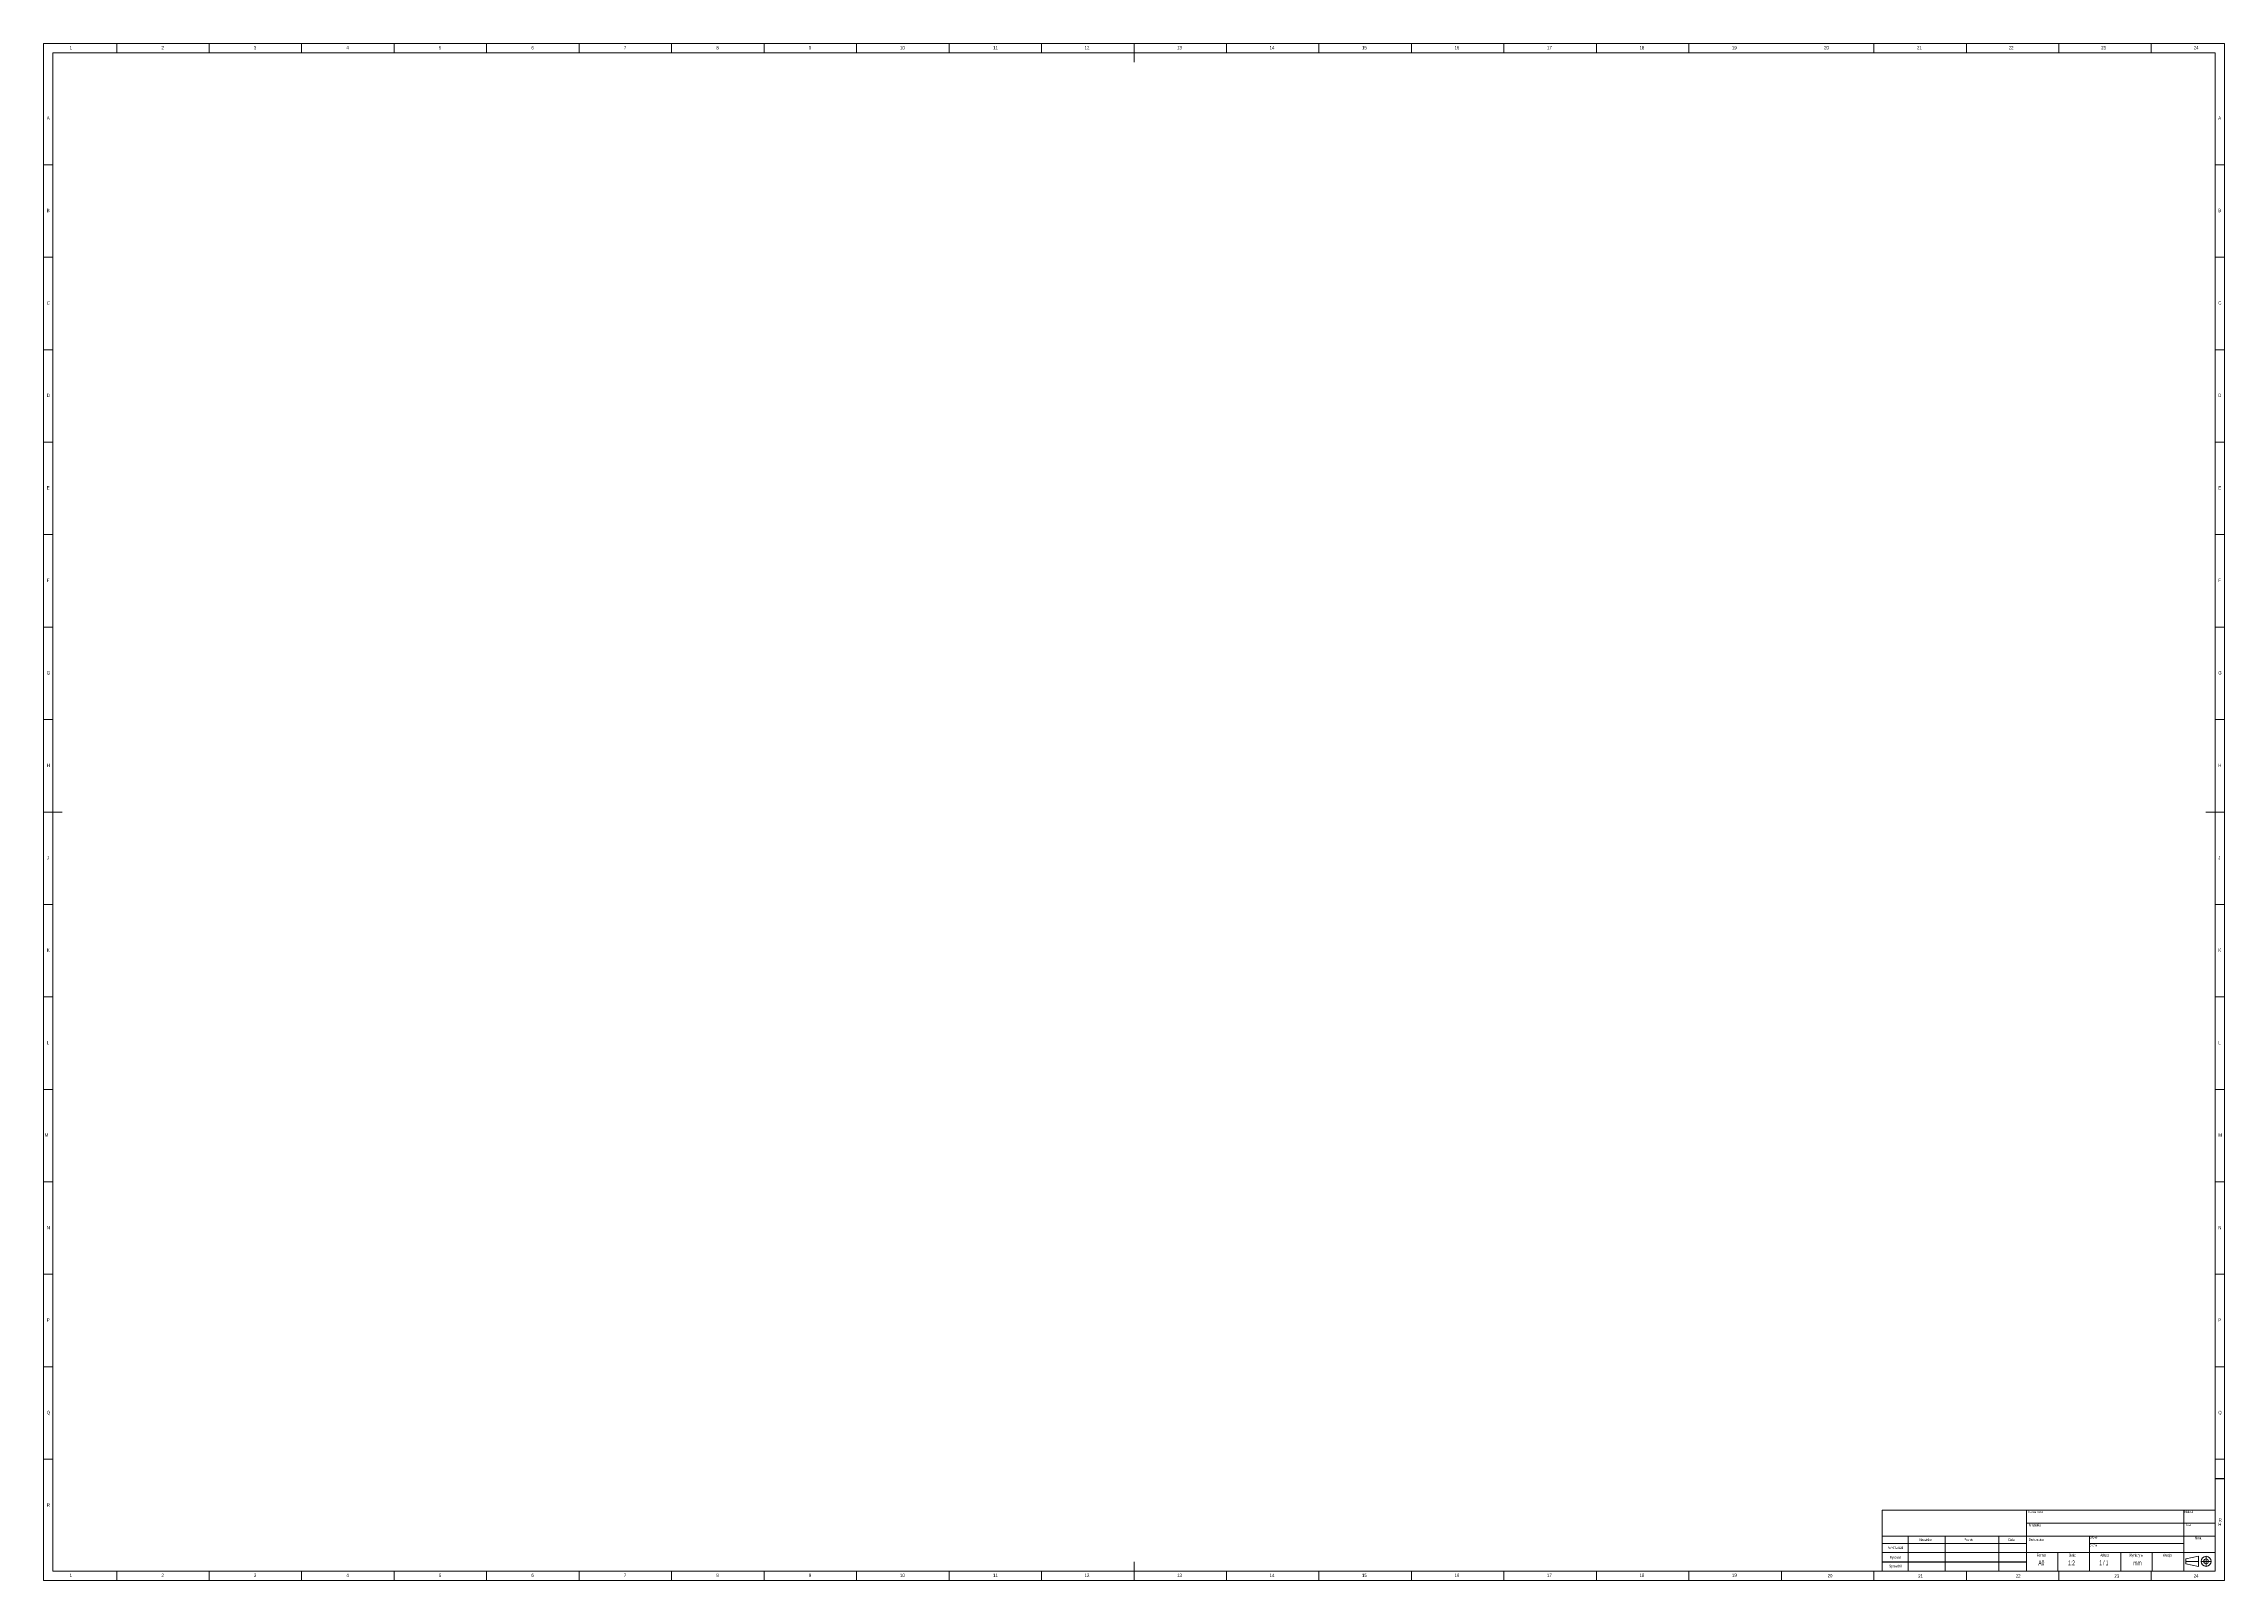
# Model space of a CAD drawing. Header units: millimetres. Extents: x 5 to 1184, y 5 to 836.
import ezdxf

# ---------------------------------------------------------------- set-up
doc = ezdxf.new("R2010")
doc.units = ezdxf.units.MM
doc.layers.add('FORMAT', color=7, linetype='Continuous')
doc.layers.add('OŚ_SYMETRII', color=7, linetype='Continuous')
doc.styles.add('SLDTEXTSTYLE0', font='TXT', dxfattribs={"width": 0.75})
doc.styles.add('SLDTEXTSTYLE1', font='TXT', dxfattribs={"width": 0.605})
doc.styles.add('SLDTEXTSTYLE2', font='TXT', dxfattribs={"width": 0.563})

msp = doc.modelspace()

# ---------------------------------------------------------------- linework, layer by layer
at = {"color": 7, "linetype": 'Continuous', "lineweight": 0}
for p, q in [((5, 836), (5, 5)), ((1184, 836), (5, 836)), ((10, 831), (10, 10)), ((1179, 831), (10, 831)), ((44.5, 831), (44.5, 836)), ((94.5, 836), (94.5, 831)), ((144.5, 831), (144.5, 836)), ((194.5, 836), (194.5, 831)), ((244.5, 831), (244.5, 836)), ((294.5, 836), (294.5, 831)), ((344.5, 831), (344.5, 836)), ((394.5, 836), (394.5, 831)), ((444.5, 831), (444.5, 836)), ((494.5, 836), (494.5, 831)), ((544.5, 831), (544.5, 836)), ((594.5, 836), (594.5, 826)), ((644.5, 831), (644.5, 836)), ((694.5, 836), (694.5, 831)), ((744.5, 831), (744.5, 836)), ((794.5, 836), (794.5, 831)), ((844.5, 831), (844.5, 836)), ((894.5, 836), (894.5, 831)), ((994.5, 836), (994.5, 831)), ((1094.5, 836), (1094.5, 831)), ((1179, 10), (1179, 831)), ((1184, 5), (1184, 836)), ((10, 770.5), (5, 770.5)), ((1184, 770.5), (1179, 770.5)), ((5, 720.5), (10, 720.5)), ((1179, 720.5), (1184, 720.5)), ((10, 670.5), (5, 670.5)), ((1184, 670.5), (1179, 670.5)), ((5, 620.5), (10, 620.5)), ((1179, 620.5), (1184, 620.5)), ((10, 570.5), (5, 570.5)), ((1184, 570.5), (1179, 570.5)), ((5, 520.5), (10, 520.5)), ((1179, 520.5), (1184, 520.5)), ((10, 470.5), (5, 470.5)), ((1184, 470.5), (1179, 470.5)), ((5, 420.5), (15, 420.5)), ((1184, 420.5), (1174, 420.5)), ((10, 370.5), (5, 370.5)), ((1184, 370.5), (1179, 370.5)), ((5, 320.5), (10, 320.5)), ((1179, 320.5), (1184, 320.5)), ((10, 270.5), (5, 270.5)), ((1184, 270.5), (1179, 270.5)), ((5, 220.5), (10, 220.5)), ((1179, 220.5), (1184, 220.5)), ((10, 170.5), (5, 170.5)), ((1184, 170.5), (1179, 170.5)), ((5, 120.5), (10, 120.5)), ((1179, 120.5), (1184, 120.5)), ((1184, 70.5), (1179, 70.5)), ((594.5, 5), (594.5, 15)), ((5, 5), (1184, 5)), ((10, 10), (1179, 10)), ((44.5, 5), (44.5, 10)), ((94.5, 10), (94.5, 5)), ((144.5, 5), (144.5, 10)), ((194.5, 10), (194.5, 5)), ((244.5, 5), (244.5, 10)), ((294.5, 10), (294.5, 5)), ((344.5, 5), (344.5, 10)), ((394.5, 10), (394.5, 5)), ((444.5, 5), (444.5, 10)), ((494.5, 10), (494.5, 5)), ((544.5, 5), (544.5, 10)), ((644.5, 5), (644.5, 10)), ((694.5, 10), (694.5, 5)), ((744.5, 5), (744.5, 10)), ((794.5, 10), (794.5, 5)), ((844.5, 5), (844.5, 10)), ((894.5, 10), (894.5, 5)), ((944.5, 5), (944.5, 10)), ((1044.5, 5), (1044.5, 10)), ((1144.5, 5), (1144.5, 10))]:
    msp.add_line(p, q, dxfattribs=at)
at = {"layer": 'FORMAT', "color": 7}
msp.add_line((1184, 60), (1179, 60), dxfattribs=at)
at = {"layer": 'FORMAT', "lineweight": 15}
for p, q in [((999, 43), (999, 10)), ((1179, 10), (1179, 43)), ((999, 10), (1179, 10)), ((999, 10), (1179, 10))]:
    msp.add_line(p, q, dxfattribs=at)
at = {"layer": 'FORMAT', "linetype": 'Continuous', "lineweight": 15}
msp.add_line((999, 43), (1179, 43), dxfattribs=at)
at = {"layer": 'FORMAT', "lineweight": 0}
for p, q in [((999, 29), (1077, 29)), ((1013, 29), (1013, 10)), ((1033, 10), (1033, 29)), ((1062, 10), (1062, 29)), ((1077, 29), (1179, 29)), ((1111, 20), (1111, 29)), ((1111, 25), (1162, 25)), ((999, 20), (1077, 20)), ((1077, 20), (1179, 20)), ((1128, 10), (1128, 20)), ((1162, 10), (1162, 20))]:
    msp.add_line(p, q, dxfattribs=at)
at = {"layer": 'OŚ_SYMETRII', "color": 7, "lineweight": 0}
for p, q in [((1044.5, 831), (1044.5, 836)), ((1144.5, 831), (1144.5, 836)), ((10, 70.5), (5, 70.5)), ((994.5, 10), (994.5, 5)), ((1094.5, 10), (1094.5, 5))]:
    msp.add_line(p, q, dxfattribs=at)
at = {"layer": 'OŚ_SYMETRII', "linetype": 'Continuous', "lineweight": 0}
for p, q in [((1077, 10), (1077, 43)), ((1162, 43), (1162, 20)), ((1056.1, 25), (999, 25)), ((1056.1, 25), (1077, 25)), ((1170, 18.1), (1163.2, 16.7)), ((1163.2, 16.7), (1163.2, 14)), ((1170, 15.3), (1163.2, 15.3)), ((1170, 12.6), (1163.2, 14)), ((1170, 18.1), (1170, 12.6)), ((1171.3, 15.3), (1176.8, 15.3)), ((1172.8, 15.3), (1175.4, 15.3)), ((1174.1, 18.1), (1174.1, 12.6)), ((1174.1, 14), (1174.1, 16.7)), ((999, 10), (1179, 10))]:
    msp.add_line(p, q, dxfattribs=at)
at = {"layer": 'OŚ_SYMETRII', "color": 7, "linetype": 'Continuous', "lineweight": 0}
for p, q in [((1077, 36), (1179, 36)), ((1094, 10), (1094, 20)), ((1111, 10), (1111, 20)), ((1145, 10), (1145, 20))]:
    msp.add_line(p, q, dxfattribs=at)
at = {"layer": 'OŚ_SYMETRII', "linetype": 'Continuous'}
msp.add_line((999, 15), (1077, 15), dxfattribs=at)
at = {"layer": 'OŚ_SYMETRII', "linetype": 'Continuous', "lineweight": 0}
for radius in [2.72, 1.3]:
    msp.add_circle((1174.1, 15.3), radius, dxfattribs=at)

# ---------------------------------------------------------------- texts
at = {"color": 7, "linetype": 'Continuous', "lineweight": 0, "char_height": 1.85, "attachment_point": 1, "style": 'SLDTEXTSTYLE0'}
for s, insert in [('1', (19.1, 834.7)), ('2', (68.7, 834.7)), ('3', (118.7, 834.7)), ('4', (168.7, 834.7)), ('5', (218.7, 834.7)), ('6', (268.7, 834.7)), ('7', (318.7, 834.7)), ('8', (368.7, 834.7)), ('9', (418.7, 834.7)), ('10', (468, 834.7)), ('11', (518.3, 834.7)), ('12', (567.8, 834.7)), ('13', (617.8, 834.7)), ('14', (667.8, 834.7)), ('15', (717.8, 834.7)), ('16', (767.8, 834.7)), ('17', (817.8, 834.7)), ('18', (867.8, 834.7)), ('19', (917.8, 834.7)), ('20', (967.6, 834.7)), ('21', (1017.8, 834.7)), ('22', (1067.4, 834.7)), ('23', (1117.4, 834.7)), ('24', (1167.4, 834.7)), ('A', (6.7, 796.7)), ('A', (1180.7, 796.7)), ('B', (6.7, 746.7)), ('B', (1180.7, 746.7)), ('C', (6.7, 696.7)), ('C', (1180.7, 696.7)), ('D', (6.7, 646.7)), ('D', (1180.7, 646.7)), ('E', (6.7, 596.7)), ('E', (1180.7, 596.7)), ('F', (6.7, 546.7)), ('F', (1180.7, 546.7)), ('G', (6.7, 496.7)), ('G', (1180.7, 496.7)), ('H', (6.7, 446.7)), ('H', (1180.7, 446.7)), ('J', (6.7, 396.7)), ('J', (1180.7, 396.7)), ('K', (6.7, 346.7)), ('K', (1180.7, 346.7)), ('L', (6.7, 296.7)), ('L', (1180.7, 296.7)), ('M', (5.6, 246.7)), ('M', (1180.7, 246.7)), ('N', (6.7, 196.7)), ('N', (1180.7, 196.7)), ('P', (6.7, 146.7)), ('P', (1180.7, 146.7)), ('Q', (6.7, 96.7)), ('Q', (1180.7, 96.7)), ('R', (6.7, 46.7)), ('1', (19.1, 8.7)), ('2', (68.7, 8.7)), ('3', (118.7, 8.7)), ('4', (168.7, 8.7)), ('5', (218.7, 8.7)), ('6', (268.7, 8.7)), ('7', (318.7, 8.7)), ('8', (368.7, 8.7)), ('9', (418.7, 8.7)), ('10', (468, 8.7)), ('11', (518.3, 8.7)), ('12', (567.8, 8.7)), ('13', (617.8, 8.7)), ('14', (667.8, 8.7)), ('15', (717.8, 8.7)), ('16', (767.8, 8.7)), ('17', (817.8, 8.7)), ('18', (867.8, 8.7)), ('19', (917.8, 8.7)), ('20', (969.5, 8.5))]:
    msp.add_mtext(s, dxfattribs=dict(at, insert=insert))
at = {"layer": 'FORMAT', "color": 7, "insert": (1180.7, 36.2), "char_height": 1.85, "attachment_point": 1, "style": 'SLDTEXTSTYLE0'}
msp.add_mtext('H', dxfattribs=at)
at = {"layer": 'OŚ_SYMETRII'}
for s, insert, char_height, attachment_point, style in [('Nazwa czesci', (1078.1, 42.7), 1.323, 1, 'SLDTEXTSTYLE1'), ('Nr rysunku', (1078.3, 35.6), 1.32, 1, 'SLDTEXTSTYLE1'), ('Material', (1162.4, 42.7), 1.32, 1, 'SLDTEXTSTYLE1'), ('Ilosc', (1163.3, 35.7), 1.32, 1, 'SLDTEXTSTYLE1'), ('Nazwisko', (1022.4, 27.8), 1.5, 2, 'SLDTEXTSTYLE1'), ('Podpis', (1043.4, 27.8), 1.5, 1, 'SLDTEXTSTYLE1'), ('Data', (1067.3, 27.8), 1.5, 1, 'SLDTEXTSTYLE1'), ('Data zapisu', (1078.2, 27.8), 1.5, 1, 'SLDTEXTSTYLE1'), ('CAD file', (1111.2, 24.5), 1.06, 1, 'SLDTEXTSTYLE1'), ('DRW file', (1111.2, 28.7), 1.06, 1, 'SLDTEXTSTYLE1'), ('Masa', (1168.2, 28.6), 1.32, 1, 'SLDTEXTSTYLE1'), ('Konstruowal', (1006.1, 23.5), 1.5, 2, 'SLDTEXTSTYLE1'), ('Sprawdzil', (1006.1, 13.5), 1.5, 2, 'SLDTEXTSTYLE1'), ('Rysowal', (1006, 18.2), 1.5, 2, 'SLDTEXTSTYLE1'), ('Format', (1085, 19.4), 1.5, 2, 'SLDTEXTSTYLE1'), ('A0', (1083.4, 15.8), 2.65, 1, 'SLDTEXTSTYLE1'), ('1:2', (1099.5, 15.8), 2.65, 1, 'SLDTEXTSTYLE1'), ('Skala', (1101.7, 19.4), 1.5, 2, 'SLDTEXTSTYLE1'), ('1 / 1', (1116.4, 15.8), 2.65, 1, 'SLDTEXTSTYLE2'), ('Arkusz', (1119.3, 19.4), 1.5, 2, 'SLDTEXTSTYLE1'), ('Wymiary w', (1136.2, 19.4), 1.5, 2, 'SLDTEXTSTYLE1'), ('mm', (1134.8, 15.8), 2.65, 1, 'SLDTEXTSTYLE1'), ('Wersja', (1153.1, 19.4), 1.5, 2, 'SLDTEXTSTYLE1')]:
    msp.add_mtext(s, dxfattribs=dict(at, insert=insert, char_height=char_height, attachment_point=attachment_point, style=style))
at = {"layer": 'OŚ_SYMETRII', "color": 7, "char_height": 1.85, "attachment_point": 1, "style": 'SLDTEXTSTYLE0'}
for s, insert in [('R', (1180.9, 38.5)), ('21', (1018.5, 8.3)), ('22', (1071.2, 8.3)), ('23', (1124.5, 8.3)), ('24', (1167.4, 8.3))]:
    msp.add_mtext(s, dxfattribs=dict(at, insert=insert))

doc.saveas('drawing.dxf')
